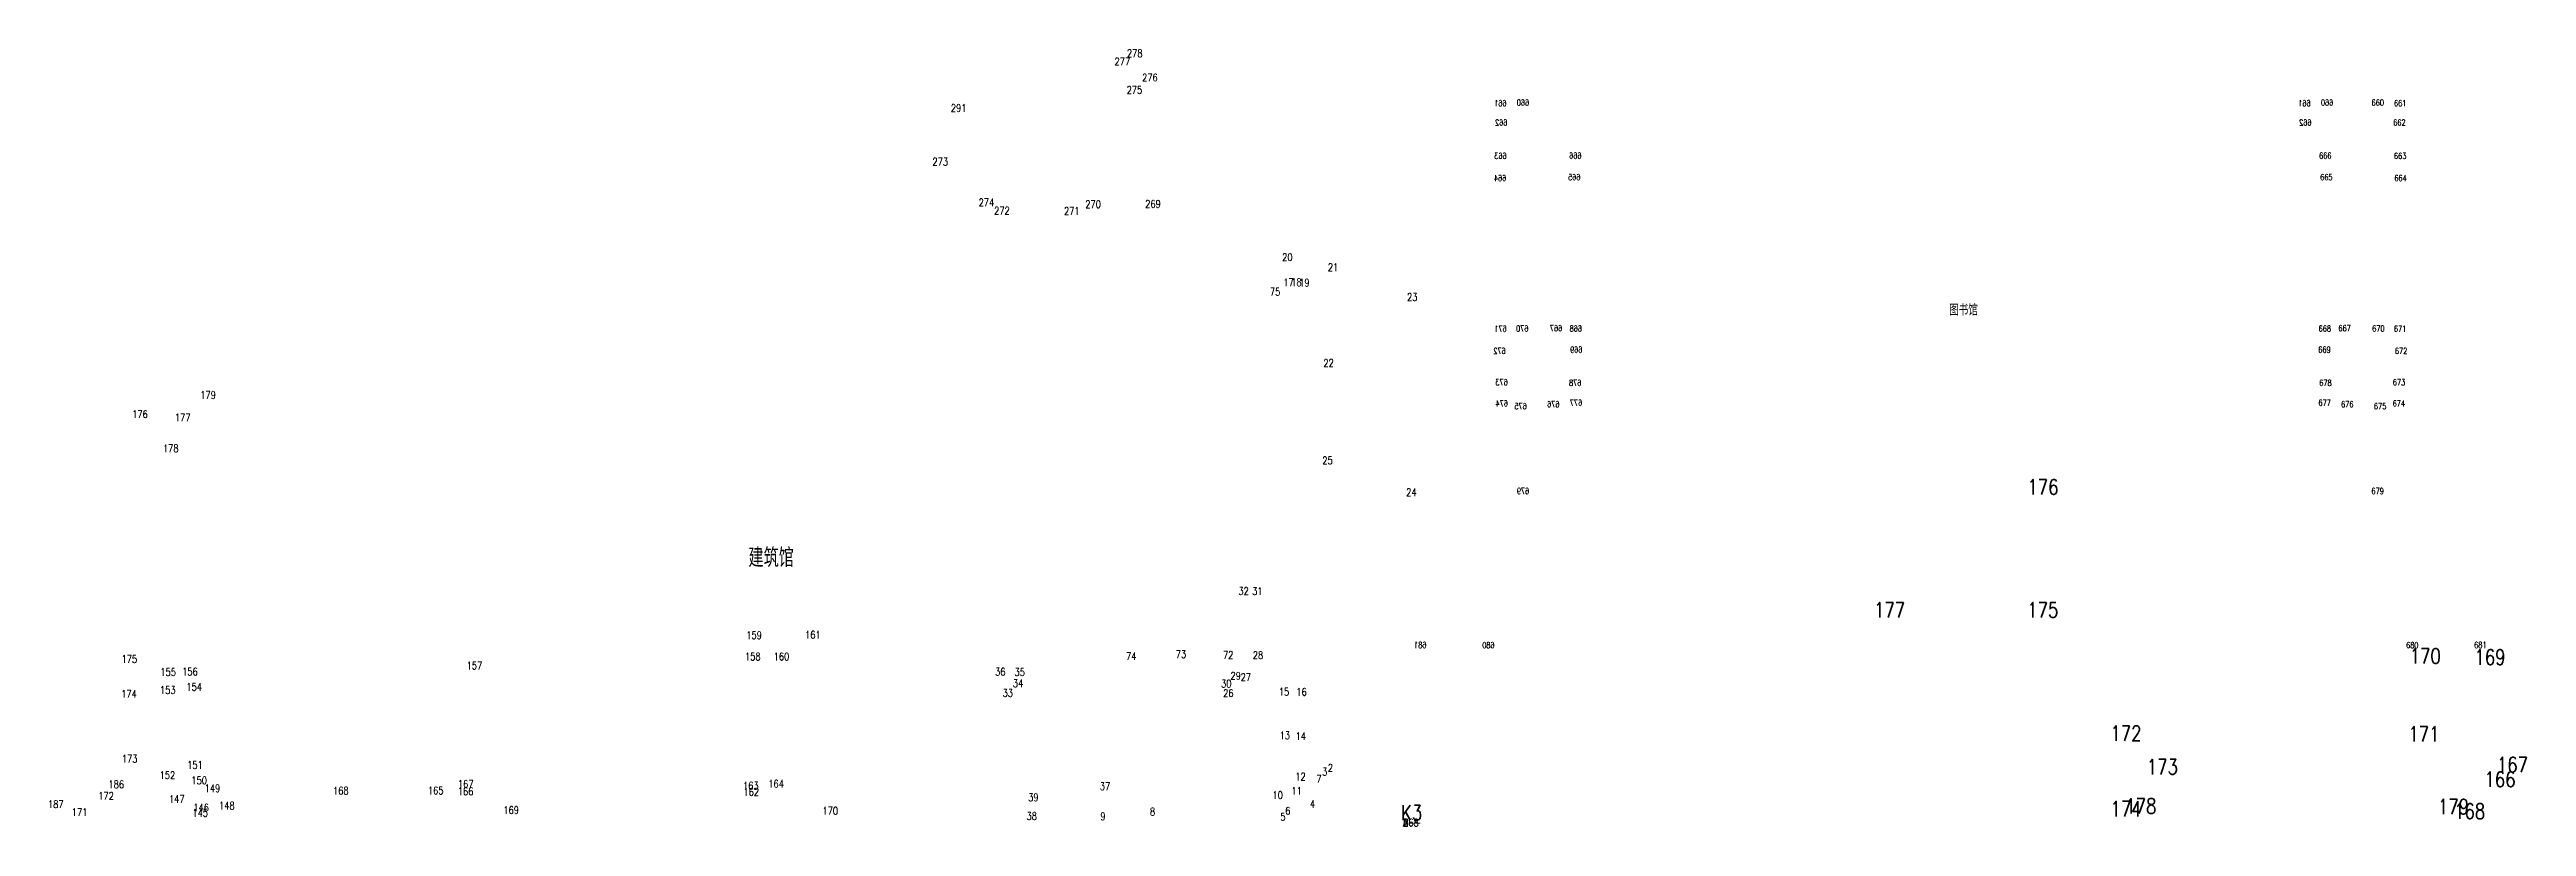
# Model space of a CAD drawing. Extents: x -992 to 2561, y -723 to 1492.
# Drawn here: x 17.3 to 344.7, y -185.3 to -82.7 of the extents above; entities that cross this region are included whole.
import ezdxf
from ezdxf.enums import TextEntityAlignment as Align

# ---------------------------------------------------------------- set-up
doc = ezdxf.new("R2010")
doc.units = 0
doc.header["$LTSCALE"] = 0.5
for name, color, linetype in [('DLDW', 11, 'CONTINUOUS'), ('ZDH', 1, 'CONTINUOUS'), ('ZJ', 7, 'CONTINUOUS')]:
    doc.layers.add(name, color=color, linetype=linetype)
doc.styles.add('HZ', font='rs.shx', dxfattribs={"width": 0.8, "bigfont": 'hztxt.shx'})

msp = doc.modelspace()

# ---------------------------------------------------------------- texts
at = {"layer": 'DLDW', "linetype": 'Continuous', "style": 'HZ', "width": 0.8}
msp.add_text('建筑馆', height=2.5, dxfattribs=at).set_placement((112.69, -149.68, -0.21), align=Align.MIDDLE)
at = {"layer": 'ZDH', "linetype": 'Continuous', "style": 'HZ', "width": 0.8}
for s, height, p in [('277', 1, (158.07, -84.75, -1.13)), ('278', 1, (159.71, -83.66, -1.02)), ('275', 1, (159.67, -88.5, 0.15)), ('276', 1, (161.71, -86.86, 0.16)), ('291', 1, (136.44, -90.9, 0.7)), ('660', 0.8, (324.19, -90.07, 2.6)), ('661', 0.8, (327.16, -90.17, 2.6)), ('662', 0.8, (327.05, -92.71, 2.6)), ('273', 1, (134.01, -97.99, -0.65)), ('666', 0.8, (317.25, -97.09, 2.6)), ('663', 0.8, (327.15, -97.12, 2.6)), ('665', 0.8, (317.4, -99.93, 2.6)), ('664', 0.8, (327.2, -100.05, 2.6)), ('274', 1, (140.11, -103.37, -0.61)), ('272', 1, (142.16, -104.47, 0.42)), ('271', 1, (151.39, -104.5, 0.52)), ('270', 1, (154.2, -103.61, 0.54)), ('269', 1, (162.12, -103.57, 0.92)), ('20', 1, (180.22, -110.61, 0.41)), ('21', 1, (186.26, -111.94, -0.3)), ('75', 1, (178.6, -115.17, -1.69)), ('17', 1, (180.38, -113.94, 0.52)), ('18', 1, (181.42, -113.92, -0.05)), ('19', 1, (182.48, -113.98, 0.32)), ('23', 1, (196.72, -115.87, -0.33)), ('668', 0.8, (317.19, -119.94, 2.6)), ('667', 0.8, (319.81, -119.89, 2.6)), ('670', 0.8, (324.27, -119.93, 2.6)), ('671', 0.8, (327.15, -119.96, 2.6)), ('22', 1, (185.67, -124.6, -0.35)), ('669', 0.8, (317.15, -122.73, 2.6)), ('672', 0.8, (327.27, -122.89, 2.6)), ('678', 0.8, (317.27, -127.11, 2.6)), ('673', 0.8, (327, -127.04, 2.6)), ('176', 1, (28.24, -131.36, -1.29)), ('177', 1, (33.89, -131.79, -0.08)), ('179', 1, (37.24, -128.82, -1.06)), ('677', 0.8, (317.17, -129.74, 2.6)), ('676', 0.8, (320.16, -129.95, 2.6)), ('675', 0.8, (324.5, -130.2, 2.6)), ('674', 0.8, (326.98, -129.83, 2.6)), ('178', 1, (32.31, -135.88, -0.19)), ('25', 1, (185.53, -137.47, -1.06)), ('24', 1, (196.61, -141.67, -0.37)), ('176', 2, (278.71, -141.48, 2.6)), ('176', 2, (278.71, -141.48, 2.6)), ('679', 0.8, (324.18, -141.41, 2.6)), ('32', 1, (174.44, -154.74, 0.44)), ('31', 1, (176.26, -154.75, 0.44)), ('177', 2, (258.44, -157.73, 2.6)), ('177', 2, (258.44, -157.73, 2.6)), ('175', 2, (278.69, -157.73, 2.6)), ('175', 2, (278.69, -157.73, 2.6)), ('159', 1, (109.4, -160.57, 0.24)), ('161', 1, (117.17, -160.51, 0.74)), ('175', 1, (26.84, -163.71, -0.29)), ('157', 1, (72.44, -164.58, 0.31)), ('158', 1, (109.24, -163.39, 0.3)), ('160', 1, (113.02, -163.39, 0.76)), ('74', 1, (159.59, -163.34, 1.12)), ('73', 1, (166.17, -163.08, 1.12)), ('72', 1, (172.4, -163.18, 0.15)), ('28', 1, (176.34, -163.2, 0.32)), ('680', 0.8, (328.75, -161.78, 2.6)), ('170', 2, (329.23, -163.82, 2.6)), ('170', 2, (329.23, -163.82, 2.6)), ('681', 0.8, (337.75, -161.76, 2.6)), ('169', 2, (337.79, -163.97, 2.6)), ('169', 2, (337.79, -163.97, 2.6)), ('153', 1, (31.92, -167.81, -0.38)), ('155', 1, (31.97, -165.43, -0.36)), ('156', 1, (34.85, -165.38, -0.28)), ('154', 1, (35.41, -167.4, -0.29)), ('36', 1, (142.28, -165.4, 0.53)), ('34', 1, (144.63, -166.92, -0.17)), ('35', 1, (144.85, -165.44, 1.84)), ('30', 1, (172.15, -166.97, 0.96)), ('29', 1, (173.4, -165.93, 0.95)), ('27', 1, (174.74, -166.11, 0.33)), ('174', 1, (26.79, -168.31, -0.33)), ('33', 1, (143.28, -168.2, -0.78)), ('26', 1, (172.42, -168.23, 0.34)), ('15', 1, (179.78, -168.04, 0.26)), ('16', 1, (182.1, -168.06, -0.25)), ('13', 1, (179.89, -173.81, 0.25)), ('14', 1, (182, -173.91, -0.35)), ('172', 2, (289.68, -174.03, 2.6)), ('172', 2, (289.68, -174.03, 2.6)), ('171', 2, (329.06, -174.13, 2.6)), ('171', 2, (329.06, -174.13, 2.6)), ('173', 1, (26.88, -176.89, -0.39)), ('151', 1, (35.51, -177.72, 1.36)), ('173', 2, (294.49, -178.46, 2.6)), ('173', 2, (294.49, -178.46, 2.6)), ('167', 2, (340.76, -178.18, 2.6)), ('167', 2, (340.76, -178.18, 2.6)), ('186', 1, (25.11, -180.28, -0.35)), ('152', 1, (31.87, -179.06, -0.42)), ('150', 1, (36.07, -179.75, -0.81)), ('149', 1, (37.83, -180.8, -0.83)), ('167', 1, (71.29, -180.22, 0.25)), ('163', 1, (108.97, -180.46, 0.21)), ('164', 1, (112.31, -180.2, -0.38)), ('37', 1, (156.12, -180.53, 0.31)), ('12', 1, (181.96, -179.26, -0.18)), ('7', 1, (184.76, -179.55, -0.28)), ('3', 1, (185.51, -178.61, -0.37)), ('2', 1, (186.25, -178.1, -0.39)), ('166', 2, (339.11, -180.12, 2.6)), ('166', 2, (339.11, -180.12, 2.6)), ('187', 1, (17.12, -182.9, -0.49)), ('171', 1, (20.26, -183.95, -0.42)), ('172', 1, (23.76, -181.8, -0.45)), ('147', 1, (33.1, -182.22, -0.44)), ('145', 1, (36.21, -184.05, -0.42)), ('146', 1, (36.33, -183.34, -0.72)), ('148', 1, (39.73, -183.09, -0.89)), ('168', 1, (54.79, -181.12, -0.1)), ('165', 1, (67.33, -181.1, -0.19)), ('166', 1, (71.28, -181.2, -0.85)), ('169', 1, (77.3, -183.68, -0.25)), ('162', 1, (109.03, -181.28, -0.27)), ('170', 1, (119.47, -183.77, -0.26)), ('39', 1, (146.66, -182, -0.26)), ('8', 1, (162.75, -183.88, -0.21)), ('10', 1, (178.94, -181.7, -0.22)), ('6', 1, (180.63, -183.78, -0.29)), ('11', 1, (181.45, -181.13, -0.23)), ('4', 1, (183.89, -182.88, -0.42)), ('K3', 2, (195.92, -184.53, 2.6)), ('K3', 2, (195.92, -184.53, 2.6)), ('174', 2, (289.69, -184.02, 2.6)), ('174', 2, (289.69, -184.02, 2.6)), ('178', 2, (291.65, -183.65, 2.6)), ('178', 2, (291.65, -183.65, 2.6)), ('179', 2, (332.96, -183.73, 2.6)), ('179', 2, (332.96, -183.73, 2.6)), ('168', 2, (335.1, -184.33, 2.6)), ('168', 2, (335.1, -184.33, 2.6)), ('38', 1, (146.44, -184.46, -0.29)), ('9', 1, (156.19, -184.51, -0.27)), ('5', 1, (179.98, -184.57, -0.34)), ('A--', 1, (196.2, -185.34, -1.94)), ('268', 1, (196.21, -185.33, -1.88)), ('B', 1, (196.22, -185.32, -1.69))]:
    msp.add_text(s, height=height, dxfattribs=at).set_placement(p)
at = {"layer": 'ZDH', "linetype": 'Continuous', "style": 'HZ', "text_generation_flag": 2, "width": 0.8}
for s, p in [('661', (209.89, -90.17, 2.6)), ('660', (212.87, -90.07, 2.6)), ('661', (316.16, -90.17, 2.34)), ('660', (319.14, -90.07, 2.34)), ('662', (210, -92.71, 2.6)), ('662', (316.27, -92.71, 2.34)), ('663', (209.91, -97.12, 2.6)), ('666', (219.8, -97.09, 2.6)), ('664', (209.85, -100.05, 2.6)), ('665', (219.65, -99.93, 2.6)), ('671', (209.91, -119.96, 2.6)), ('670', (212.78, -119.93, 2.6)), ('667', (217.25, -119.89, 2.6)), ('668', (219.86, -119.94, 2.6)), ('672', (209.78, -122.89, 2.6)), ('669', (219.91, -122.73, 2.6)), ('673', (210.05, -127.04, 2.6)), ('678', (219.78, -127.11, 2.6)), ('674', (210.07, -129.83, 2.6)), ('675', (212.56, -130.2, 2.6)), ('676', (216.89, -129.95, 2.6)), ('677', (219.89, -129.74, 2.6)), ('679', (212.88, -141.41, 2.6)), ('681', (199.3, -161.76, 2.6)), ('680', (208.3, -161.78, 2.6))]:
    msp.add_text(s, height=0.8, dxfattribs=at).set_placement(p)
at = {"layer": 'ZJ', "linetype": 'Continuous', "style": 'HZ', "width": 0.8}
msp.add_text('图书馆 ', height=1.5, dxfattribs=at).set_placement((270.68, -116.99, 2.6), align=Align.MIDDLE)

doc.saveas('drawing.dxf')
